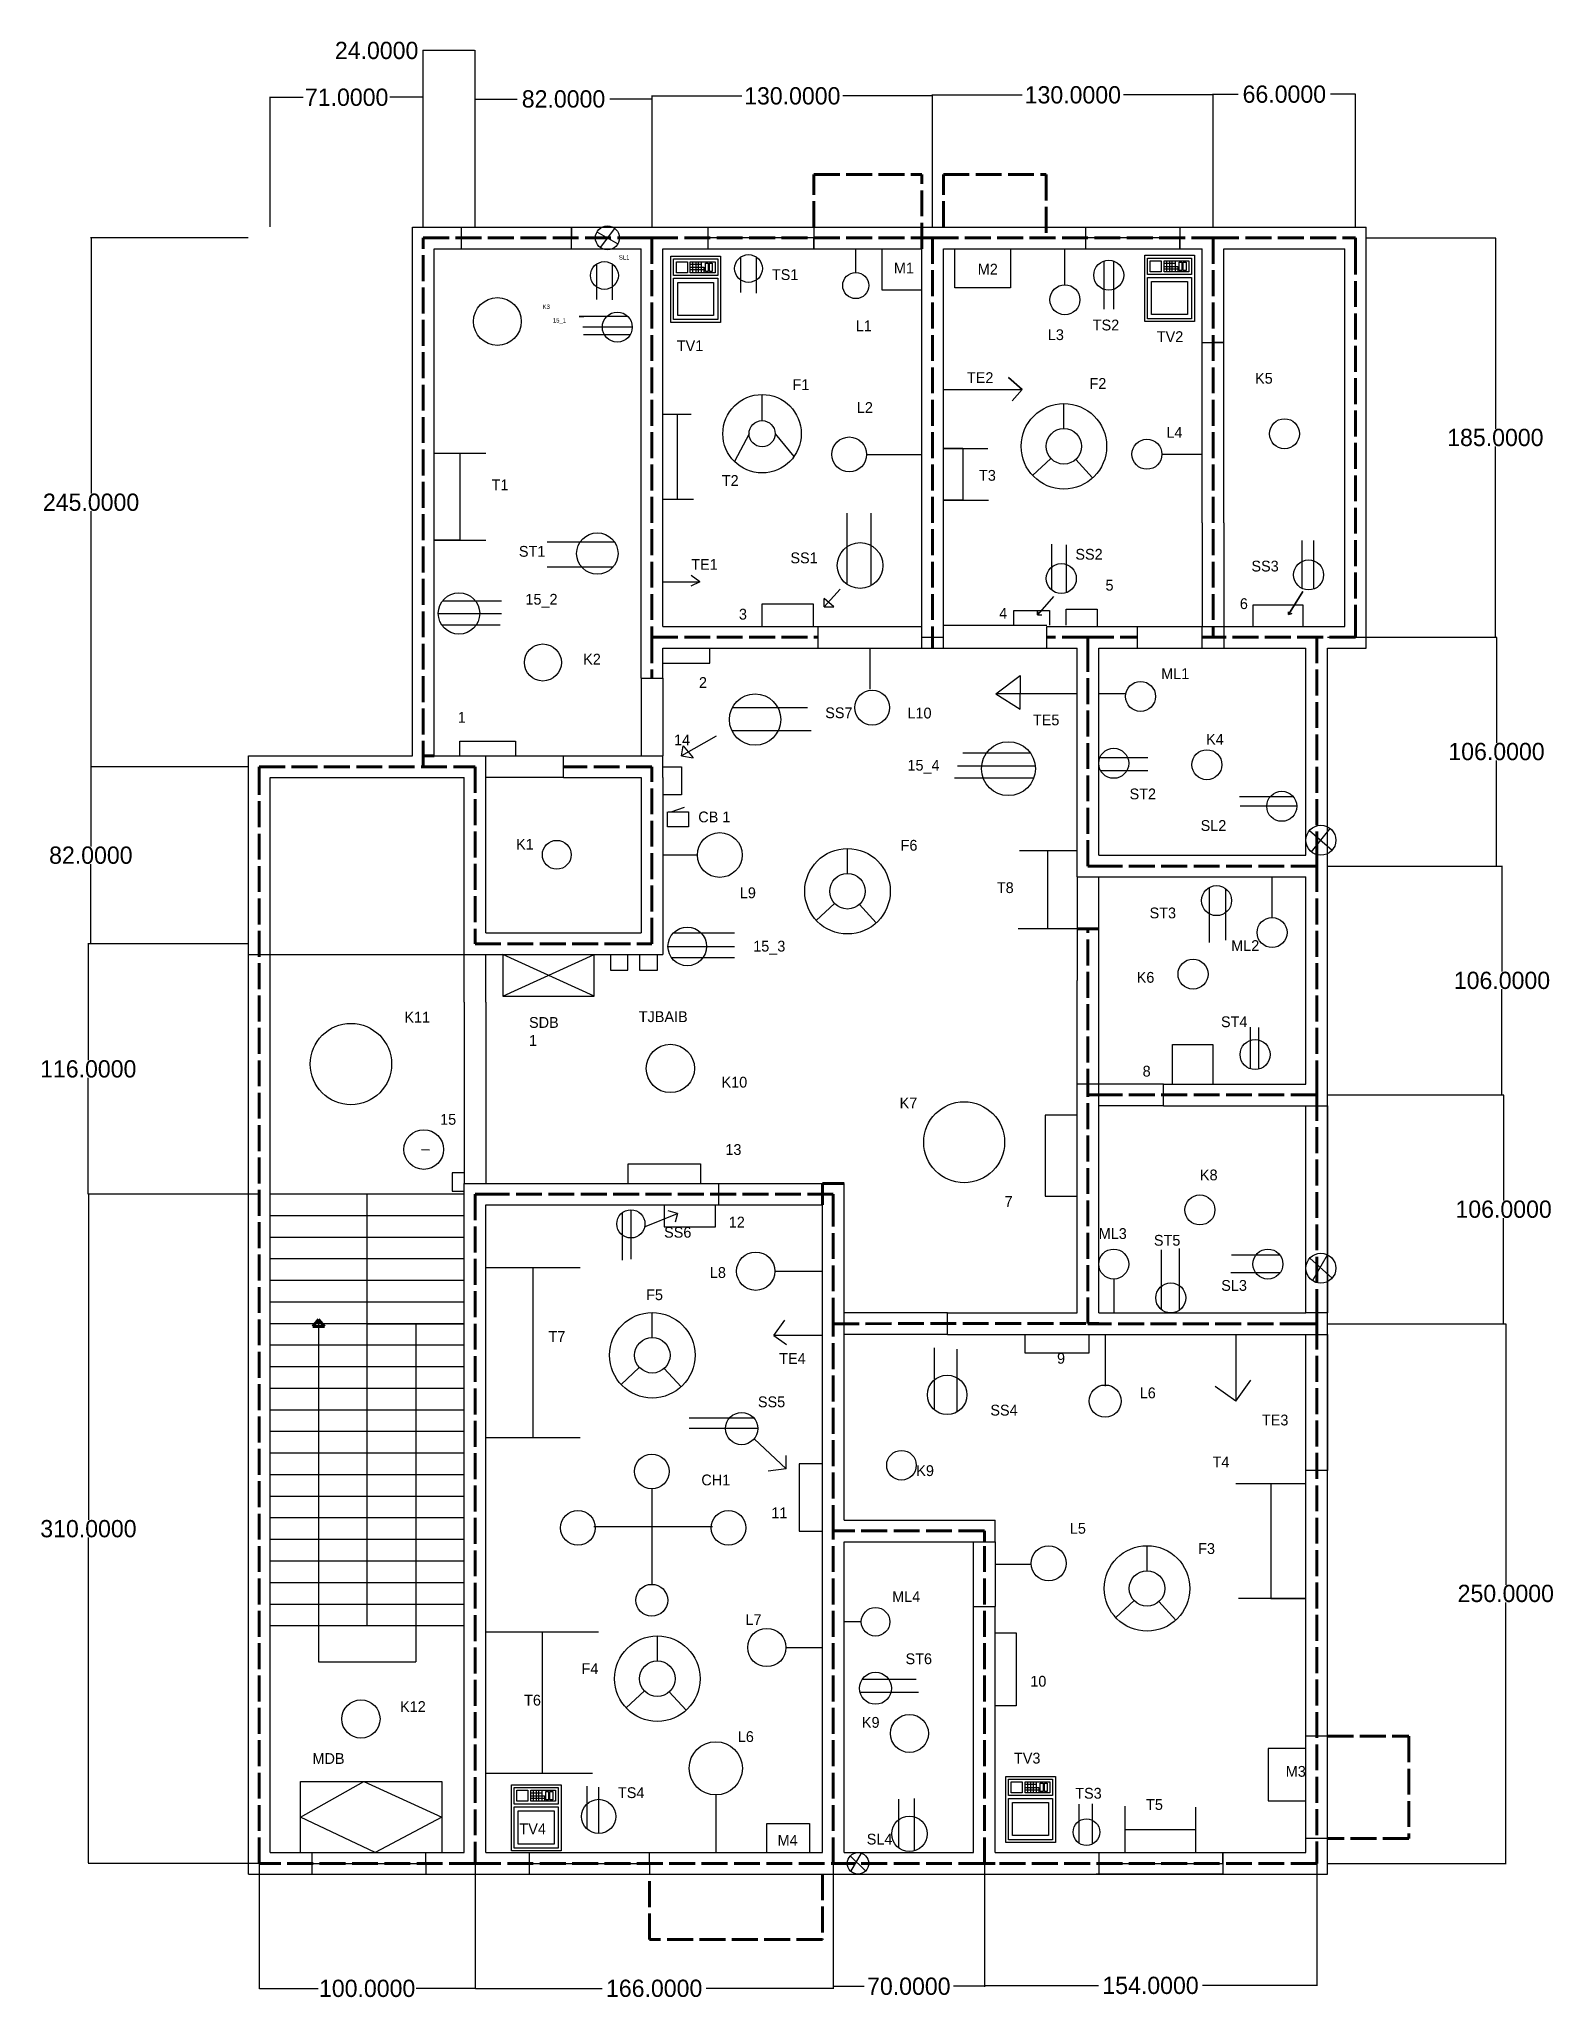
# Model space of a CAD drawing. Header units: inches. Extents: x -53 to 649, y -35 to 873.
import ezdxf

# ---------------------------------------------------------------- set-up
doc = ezdxf.new("R2010")
doc.units = ezdxf.units.IN
doc.header["$MEASUREMENT"] = 0
doc.linetypes.add('ACAD_ISO02W100', pattern=[15, 12, -3])
doc.dimstyles.get("Standard").update_dxf_attribs({"dimtxt": 8, "dimasz": 0.18, "dimexe": 0.18, "dimexo": 0.0625, "dimgap": 0.09, "dimtad": 0, "dimtih": 1, "dimtoh": 1, "dimdec": 4, "dimzin": 0, "dimdsep": 46, "dimtxsty": 'Standard', "dimcen": 0.09, "dimadec": 0, "dimazin": 0, "dimtfac": 1, "dimtdec": 4, "dimtofl": 0, "dimtmove": 0, "dimatfit": 3, "dimfxl": 1, "dimtolj": 1, "dimtzin": 0, "dimarcsym": 0})

msp = doc.modelspace()

# ---------------------------------------------------------------- texts
at = {"attachment_point": 1}
for s, insert, char_height, width in [('SL1', (215.11429, 773.21905), 2, 8.0843442), ('TS1', (286.02949, 766.75179), 5, 4.0380217), ('M1', (342.56183, 769.77976), 5, 6.5617911), ('M2', (381.42782, 769.27509), 5, 12.1140699), ('K3', (179.78922, 750.39172), 2, 12.8295002), ('15_1', (184.53438, 744.0703), 2, 12.3022663), ('L1', (324.89548, 743.03271), 5, 11.6093206), ('L3', (413.90053, 738.91896), 5, 14.2588157), ('TS2', (434.7107, 743.40405), 5, 7.736398), ('TV2', (464.38915, 738.02447), 5, 8.2262396), ('TV1', (241.96413, 733.80587), 5, 2.5237647), ('TE2', (376.42253, 719.0328), 5, 8.6834352), ('K5', (509.93568, 718.71903), 5, 19.7312428), ('F1', (295.6198, 715.78101), 5, 12.1140745), ('F2', (433.20457, 716.31541), 5, 14.8858942), ('L2', (325.40023, 705.18312), 5, 14.6378393), ('L4', (468.86869, 693.68057), 5, 4.0315956), ('T3', (382.00474, 673.76311), 5, 9.6138059), ('T1', (156.18266, 669.35218), 5, 5.5522834), ('T2', (262.81085, 671.37082), 5, 8.580802), ('ST1', (168.80148, 638.56784), 5, 13.1235823), ('SS2', (426.6592, 637.21247), 5, 4.2667239), ('TE1', (248.67777, 632.51191), 5, 12.1140699), ('SS1', (294.61029, 635.53987), 5, 10.095059), ('SS3', (508.23898, 631.72144), 5, 11.4002728), ('5', (440.62302, 622.86337), 5, 14.1577647), ('15_2', (171.83, 616.36275), 5, 24.7329029), ('3', (270.75467, 609.44713), 5, 4.5524682), ('4', (391.36175, 609.87162), 5, 3.8788382), ('6', (502.87679, 614.32342), 5, 6.2234357), ('K2', (198.58192, 588.60638), 5, 9.5903098), ('ML1', (466.41308, 581.91124), 5, 5.3482048), ('2', (252.24006, 577.78216), 5, 2.0190109), ('SS7', (310.7527, 563.77789), 5, 4.3964677), ('L10', (348.85539, 563.65165), 5, 0.9769918), ('1', (140.49142, 561.68419), 5, 5.5522834), ('TE5', (406.98641, 560.47488), 5, 3.9079671), ('14', (240.72134, 551.19514), 5, 0.1764368), ('K4', (487.24293, 551.51645), 5, 7.3185948), ('15_4', (348.85539, 539.47337), 5, 9.2814219), ('ST2', (451.77588, 526.18746), 5, 9.5704745), ('CB 1', (251.92275, 515.53196), 5, 21.8220204), ('SL2', (484.70957, 511.55293), 5, 10.1334397), ('K1', (167.51017, 502.86955), 5, 5.4451078), ('F6', (345.67906, 502.37833), 5, 4.4607897), ('T8', (390.28696, 482.75443), 5, 8.0294224), ('L9', (271.18453, 480.37611), 5, 2.4424795), ('ST3', (461.04871, 471.05586), 5, 9.5515532), ('15_3', (277.38288, 455.66991), 5, 4.3964677), ('ML2', (498.85693, 455.93532), 5, 7.1636614), ('K6', (455.07899, 441.21269), 5, 3.5818284), ('K11', (115.72905, 422.74773), 5, 22.8766446), ('SDB 1', (173.49256, 420.31473), 5, 11.5980551), ('TJBAIB', (224.34557, 422.99072), 5, 9.2274419), ('ST4', (494.13143, 420.64124), 5, 5.721642), ('K10', (262.70836, 392.66286), 5, 3.5686327), ('8', (457.82102, 397.75885), 5, 1.5404396), ('K7', (345.22953, 383.01593), 5, 10.7058981), ('15', (132.30317, 375.42007), 5, 2.2270797), ('13', (264.49268, 361.44302), 5, 21.4117915), ('K8', (484.37966, 349.67884), 5, 12.3787911), ('7', (393.85559, 337.35913), 5, 7.1372654), ('12', (266.05324, 327.828), 5, 9.8494632), ('SS6', (236.08752, 323.11903), 5, 10.9963843), ('ML3', (437.47735, 322.52586), 5, 10.5841446), ('ST5', (463.04517, 319.40483), 5, 11.8378498), ('L8', (257.29816, 304.48538), 5, 6.2015125), ('F5', (227.75592, 294.17357), 5, 8.3902857), ('SL3', (494.26117, 298.49392), 5, 16.232319), ('T7', (182.52136, 274.84296), 5, 6.9311035), ('TE4', (289.40625, 264.63056), 5, 6.5663103), ('9', (418.15289, 264.73818), 5, 7.4357229), ('L6', (456.47546, 248.72569), 5, 17.7313388), ('SS5', (279.55679, 244.57049), 5, 6.2015171), ('SS4', (387.26605, 240.71944), 5, 6.8637424), ('TE3', (513.10135, 236.14445), 5, 5.1478103), ('K9', (352.94733, 212.69759), 5, 12.5835285), ('T4', (490.2222, 216.70071), 5, 10.8675917), ('CH1', (253.35116, 208.38937), 5, 6.8180168), ('11', (285.75831, 193.14377), 5, 5.1071282), ('L5', (424.09777, 185.97525), 5, 7.7369318), ('F3', (483.54998, 176.61119), 5, 14.252241), ('ML4', (341.75945, 154.36419), 5, 6.3701752), ('L7', (273.80521, 143.70743), 5, 9.8832783), ('F4', (197.83302, 120.98484), 5, 4.2206782), ('ST6', (347.97037, 125.54438), 5, 10.8293038), ('10', (405.77346, 115.13414), 5, 4.4792748), ('K12', (113.75273, 103.40968), 5, 5.9404614), ('T6', (171.21029, 106.37746), 5, 8.3868212), ('K9', (327.74506, 96.08767), 5, 5.7331628), ('L6', (270.23387, 89.49783), 5, 7.7920159), ('MDB', (73.15958, 79.32219), 5, 9.9007705), ('TV3', (398.21444, 79.51992), 5, 5.9726572), ('M3', (524.15369, 73.38414), 5, 9.3236574), ('TS4', (214.71573, 63.52916), 5, 3.8960103), ('TS3', (426.59967, 63.25515), 5, 5.1762989), ('T5', (459.42579, 58.01407), 5, 8.4955357), ('TV4', (169.04275, 46.75023), 5, 6.0939332), ('M4', (288.65917, 41.47493), 5, 4.5687958), ('SL4', (329.98109, 42.00325), 5, 7.0071969)]:
    msp.add_mtext(s, dxfattribs=dict(at, insert=insert, char_height=char_height, width=width))

# ---------------------------------------------------------------- blocks, each defined once
blk = doc.blocks.new('Microwave')
for p, q in [((18, 10), (22, 10)), ((22, 9), (18, 9)), ((18, 8), (22, 8)), ((19, 7), (19, 11)), ((20, 11), (20, 7)), ((21, 7), (21, 11)), ((22, 7), (18, 7)), ((20, 6), (18, 6)), ((19, 6), (19, 7)), ((20, 7), (20, 6))]:
    blk.add_line(p, q)
for points in [[(0, 0), (0, 18), (24, 18), (24, 0)], [(1, 1), (1, 17), (16, 17), (16, 1)], [(2.5, 2.5), (2.5, 15.5), (14.5, 15.5), (14.5, 2.5)], [(17, 1), (17, 17), (23, 17), (23, 1)], [(18, 12), (18, 16), (22, 16), (22, 12)], [(18, 2), (18, 11), (22, 11), (22, 2)], [(18.5, 4.5), (18.5, 5.5), (21.5, 5.5), (21.5, 4.5)], [(18.5, 3), (18.5, 4), (21.5, 4), (21.5, 3)]]:
    blk.add_lwpolyline(points, close=True)
blk = doc.blocks.new('*D60')
at = {"color": 0, "lineweight": -2}
for p, q in [((148.48, 28.2), (148.48, -29.83)), ((314.48, 28.2), (314.48, -29.83)), ((148.66, -29.65), (207.39, -29.65)), ((314.3, -29.65), (255.57, -29.65))]:
    blk.add_line(p, q, dxfattribs=at)
at = {"color": 0, "lineweight": 100}
for points in [[(148.66, -29.62), (148.66, -29.68), (148.48, -29.65)], [(314.3, -29.62), (314.3, -29.68), (314.48, -29.65)]]:
    blk.add_solid(points, dxfattribs=at)
at = {"layer": 'Defpoints', "color": 0, "lineweight": 100}
for p in [(148.48, 28.27), (314.48, 28.27), (148.48, -29.65)]:
    blk.add_point(p, dxfattribs=at)
at = {"color": 0, "lineweight": 100, "insert": (231.48, -29.65), "char_height": 8, "attachment_point": 5}
blk.add_mtext('\\A1;166.0000', dxfattribs=at)
blk = doc.blocks.new('*D61')
at = {"color": 0, "lineweight": -2}
for p, q in [((48.48, 28.2), (48.48, -29.86)), ((148.48, 28.14), (148.48, -29.86)), ((48.66, -29.68), (75.72, -29.68)), ((148.3, -29.68), (121.23, -29.68))]:
    blk.add_line(p, q, dxfattribs=at)
at = {"color": 0, "lineweight": 100}
for points in [[(48.66, -29.65), (48.66, -29.71), (48.48, -29.68)], [(148.3, -29.65), (148.3, -29.71), (148.48, -29.68)]]:
    blk.add_solid(points, dxfattribs=at)
at = {"layer": 'Defpoints', "color": 0, "lineweight": 100}
for p in [(48.48, 28.27), (148.48, 28.2), (48.48, -29.68)]:
    blk.add_point(p, dxfattribs=at)
at = {"color": 0, "lineweight": 100, "insert": (98.48, -29.68), "char_height": 8, "attachment_point": 5}
blk.add_mtext('\\A1;100.0000', dxfattribs=at)
blk = doc.blocks.new('*D62')
at = {"color": 0, "lineweight": -2}
for p, q in [((314.48, 28.14), (314.48, -28.87)), ((384.48, 28.2), (384.48, -28.87)), ((314.66, -28.69), (328.72, -28.69)), ((384.3, -28.69), (370.23, -28.69))]:
    blk.add_line(p, q, dxfattribs=at)
at = {"color": 0, "lineweight": 100}
for points in [[(314.66, -28.66), (314.66, -28.72), (314.48, -28.69)], [(384.3, -28.66), (384.3, -28.72), (384.48, -28.69)]]:
    blk.add_solid(points, dxfattribs=at)
at = {"layer": 'Defpoints', "color": 0, "lineweight": 100}
for p in [(314.48, 28.2), (384.48, 28.27), (384.48, -28.69)]:
    blk.add_point(p, dxfattribs=at)
at = {"color": 0, "lineweight": 100, "insert": (349.48, -28.69), "char_height": 8, "attachment_point": 5}
blk.add_mtext('\\A1;70.0000', dxfattribs=at)
blk = doc.blocks.new('*D63')
at = {"color": 0, "lineweight": -2}
for p, q in [((384.48, 28.14), (384.48, -28.48)), ((538.48, 28.2), (538.48, -28.48)), ((384.66, -28.3), (437.39, -28.3)), ((538.3, -28.3), (485.57, -28.3))]:
    blk.add_line(p, q, dxfattribs=at)
at = {"color": 0, "lineweight": 100}
for points in [[(384.66, -28.27), (384.66, -28.33), (384.48, -28.3)], [(538.3, -28.27), (538.3, -28.33), (538.48, -28.3)]]:
    blk.add_solid(points, dxfattribs=at)
at = {"layer": 'Defpoints', "color": 0, "lineweight": 100}
for p in [(384.48, 28.2), (538.48, 28.27), (384.48, -28.3)]:
    blk.add_point(p, dxfattribs=at)
at = {"color": 0, "lineweight": 100, "insert": (461.48, -28.3), "char_height": 8, "attachment_point": 5}
blk.add_mtext('\\A1;154.0000', dxfattribs=at)
blk = doc.blocks.new('*D65')
at = {"color": 0, "lineweight": -2}
for p, q in [((543.54, 278.27), (626.28, 278.27)), ((626.1, 278.09), (626.1, 157.36)), ((626.1, 28.45), (626.1, 149.18)), ((543.54, 28.27), (626.28, 28.27))]:
    blk.add_line(p, q, dxfattribs=at)
at = {"color": 0, "lineweight": 100}
for points in [[(626.07, 278.09), (626.13, 278.09), (626.1, 278.27)], [(626.07, 28.45), (626.13, 28.45), (626.1, 28.27)]]:
    blk.add_solid(points, dxfattribs=at)
at = {"layer": 'Defpoints', "color": 0, "lineweight": 100}
for p in [(543.48, 278.27), (543.48, 28.27), (626.1, 28.27)]:
    blk.add_point(p, dxfattribs=at)
at = {"color": 0, "lineweight": 100, "insert": (626.1, 153.27), "char_height": 8, "attachment_point": 5}
blk.add_mtext('\\A1;250.0000', dxfattribs=at)
blk = doc.blocks.new('*D66')
at = {"color": 0, "lineweight": -2}
for p, q in [((543.66, 384.27), (625.27, 384.27)), ((625.09, 384.09), (625.09, 335.36)), ((625.09, 278.45), (625.09, 327.18)), ((543.6, 278.27), (625.27, 278.27))]:
    blk.add_line(p, q, dxfattribs=at)
at = {"color": 0, "lineweight": 100}
for points in [[(625.06, 384.09), (625.12, 384.09), (625.09, 384.27)], [(625.06, 278.45), (625.12, 278.45), (625.09, 278.27)]]:
    blk.add_solid(points, dxfattribs=at)
at = {"layer": 'Defpoints', "color": 0, "lineweight": 100}
for p in [(543.6, 384.27), (543.54, 278.27), (625.09, 278.27)]:
    blk.add_point(p, dxfattribs=at)
at = {"color": 0, "lineweight": 100, "insert": (625.09, 331.27), "char_height": 8, "attachment_point": 5}
blk.add_mtext('\\A1;106.0000', dxfattribs=at)
blk = doc.blocks.new('*D67')
at = {"color": 0, "lineweight": -2}
for p, q in [((543.73, 490.27), (624.51, 490.27)), ((624.33, 490.09), (624.33, 441.36)), ((624.33, 384.45), (624.33, 433.18)), ((543.73, 384.27), (624.51, 384.27))]:
    blk.add_line(p, q, dxfattribs=at)
at = {"color": 0, "lineweight": 100}
for points in [[(624.3, 490.09), (624.36, 490.09), (624.33, 490.27)], [(624.3, 384.45), (624.36, 384.45), (624.33, 384.27)]]:
    blk.add_solid(points, dxfattribs=at)
at = {"layer": 'Defpoints', "color": 0, "lineweight": 100}
for p in [(543.66, 490.27), (624.33, 490.27), (543.66, 384.27)]:
    blk.add_point(p, dxfattribs=at)
at = {"color": 0, "lineweight": 100, "insert": (624.33, 437.27), "char_height": 8, "attachment_point": 5}
blk.add_mtext('\\A1;106.0000', dxfattribs=at)
blk = doc.blocks.new('*D68')
at = {"color": 0, "lineweight": -2}
for p, q in [((543.54, 596.27), (621.98, 596.27)), ((621.8, 596.09), (621.8, 547.36)), ((621.8, 490.45), (621.8, 539.18)), ((543.79, 490.27), (621.98, 490.27))]:
    blk.add_line(p, q, dxfattribs=at)
at = {"color": 0, "lineweight": 100}
for points in [[(621.77, 596.09), (621.83, 596.09), (621.8, 596.27)], [(621.77, 490.45), (621.83, 490.45), (621.8, 490.27)]]:
    blk.add_solid(points, dxfattribs=at)
at = {"layer": 'Defpoints', "color": 0, "lineweight": 100}
for p in [(543.48, 596.27), (543.73, 490.27), (621.8, 490.27)]:
    blk.add_point(p, dxfattribs=at)
at = {"color": 0, "lineweight": 100, "insert": (621.8, 543.27), "char_height": 8, "attachment_point": 5}
blk.add_mtext('\\A1;106.0000', dxfattribs=at)
blk = doc.blocks.new('*D69')
at = {"color": 0, "lineweight": -2}
for p, q in [((561.54, 781.27), (621.45, 781.27)), ((621.27, 781.09), (621.27, 692.86)), ((621.27, 596.45), (621.27, 684.68)), ((561.54, 596.27), (621.45, 596.27))]:
    blk.add_line(p, q, dxfattribs=at)
at = {"color": 0, "lineweight": 100}
for points in [[(621.24, 781.09), (621.3, 781.09), (621.27, 781.27)], [(621.24, 596.45), (621.3, 596.45), (621.27, 596.27)]]:
    blk.add_solid(points, dxfattribs=at)
at = {"layer": 'Defpoints', "color": 0, "lineweight": 100}
for p in [(561.48, 781.27), (621.27, 781.27), (561.48, 596.27)]:
    blk.add_point(p, dxfattribs=at)
at = {"color": 0, "lineweight": 100, "insert": (621.27, 688.77), "char_height": 8, "attachment_point": 5}
blk.add_mtext('\\A1;185.0000', dxfattribs=at)
blk = doc.blocks.new('*D70')
at = {"color": 0, "lineweight": -2}
for p, q in [((490.48, 786.52), (490.48, 847.99)), ((490.66, 847.81), (502.05, 847.81)), ((556.3, 847.81), (544.9, 847.81)), ((556.48, 786.33), (556.48, 847.99))]:
    blk.add_line(p, q, dxfattribs=at)
at = {"color": 0, "lineweight": 100}
for points in [[(490.66, 847.84), (490.66, 847.78), (490.48, 847.81)], [(556.3, 847.84), (556.3, 847.78), (556.48, 847.81)]]:
    blk.add_solid(points, dxfattribs=at)
at = {"layer": 'Defpoints', "color": 0, "lineweight": 100}
for p in [(490.48, 847.81), (490.48, 786.45), (556.48, 786.27)]:
    blk.add_point(p, dxfattribs=at)
at = {"color": 0, "lineweight": 100, "insert": (523.48, 847.81), "char_height": 8, "attachment_point": 5}
blk.add_mtext('\\A1;66.0000', dxfattribs=at)
blk = doc.blocks.new('*D71')
at = {"color": 0, "lineweight": -2}
for p, q in [((360.48, 786.45), (360.48, 847.67)), ((360.66, 847.49), (402.05, 847.49)), ((490.3, 847.49), (448.9, 847.49)), ((490.48, 786.58), (490.48, 847.67))]:
    blk.add_line(p, q, dxfattribs=at)
at = {"color": 0, "lineweight": 100}
for points in [[(360.66, 847.52), (360.66, 847.46), (360.48, 847.49)], [(490.3, 847.52), (490.3, 847.46), (490.48, 847.49)]]:
    blk.add_solid(points, dxfattribs=at)
at = {"layer": 'Defpoints', "color": 0, "lineweight": 100}
for p in [(360.48, 847.49), (360.48, 786.39), (490.48, 786.52)]:
    blk.add_point(p, dxfattribs=at)
at = {"color": 0, "lineweight": 100, "insert": (425.48, 847.49), "char_height": 8, "attachment_point": 5}
blk.add_mtext('\\A1;130.0000', dxfattribs=at)
blk = doc.blocks.new('*D73')
at = {"color": 0, "lineweight": -2}
for p, q in [((230.48, 786.52), (230.48, 847.2)), ((230.66, 847.02), (272.05, 847.02)), ((360.3, 847.02), (318.9, 847.02)), ((360.48, 786.52), (360.48, 847.2))]:
    blk.add_line(p, q, dxfattribs=at)
at = {"color": 0, "lineweight": 100}
for points in [[(230.66, 847.05), (230.66, 846.99), (230.48, 847.02)], [(360.3, 847.05), (360.3, 846.99), (360.48, 847.02)]]:
    blk.add_solid(points, dxfattribs=at)
at = {"layer": 'Defpoints', "color": 0, "lineweight": 100}
for p in [(230.48, 847.02), (230.48, 786.45), (360.48, 786.45)]:
    blk.add_point(p, dxfattribs=at)
at = {"color": 0, "lineweight": 100, "insert": (295.48, 847.02), "char_height": 8, "attachment_point": 5}
blk.add_mtext('\\A1;130.0000', dxfattribs=at)
blk = doc.blocks.new('*D74')
at = {"color": 0, "lineweight": -2}
for p, q in [((148.48, 786.33), (148.48, 845.78)), ((148.66, 845.6), (168.05, 845.6)), ((230.3, 845.6), (210.9, 845.6)), ((230.48, 786.58), (230.48, 845.78))]:
    blk.add_line(p, q, dxfattribs=at)
at = {"color": 0, "lineweight": 100}
for points in [[(148.66, 845.63), (148.66, 845.57), (148.48, 845.6)], [(230.3, 845.63), (230.3, 845.57), (230.48, 845.6)]]:
    blk.add_solid(points, dxfattribs=at)
at = {"layer": 'Defpoints', "color": 0, "lineweight": 100}
for p in [(230.48, 845.6), (148.48, 786.27), (230.48, 786.52)]:
    blk.add_point(p, dxfattribs=at)
at = {"color": 0, "lineweight": 100, "insert": (189.48, 845.6), "char_height": 8, "attachment_point": 5}
blk.add_mtext('\\A1;82.0000', dxfattribs=at)
blk = doc.blocks.new('*D75')
at = {"color": 0, "lineweight": -2}
for p, q in [((48.41, 338.27), (-30.85, 338.27)), ((-30.67, 338.09), (-30.67, 187.36)), ((-30.67, 28.45), (-30.67, 179.18)), ((48.41, 28.27), (-30.85, 28.27))]:
    blk.add_line(p, q, dxfattribs=at)
at = {"color": 0, "lineweight": 100}
for points in [[(-30.7, 338.09), (-30.64, 338.09), (-30.67, 338.27)], [(-30.7, 28.45), (-30.64, 28.45), (-30.67, 28.27)]]:
    blk.add_solid(points, dxfattribs=at)
at = {"layer": 'Defpoints', "color": 0, "lineweight": 100}
for p in [(-30.67, 338.27), (48.48, 338.27), (48.48, 28.27)]:
    blk.add_point(p, dxfattribs=at)
at = {"color": 0, "lineweight": 100, "insert": (-30.67, 183.27), "char_height": 8, "attachment_point": 5}
blk.add_mtext('\\A1;310.0000', dxfattribs=at)
blk = doc.blocks.new('*D76')
at = {"color": 0, "lineweight": -2}
for p, q in [((43.41, 454.27), (-30.94, 454.27)), ((-30.76, 454.09), (-30.76, 400.36)), ((-30.76, 338.45), (-30.76, 392.18)), ((43.41, 338.27), (-30.94, 338.27))]:
    blk.add_line(p, q, dxfattribs=at)
at = {"color": 0, "lineweight": 100}
for points in [[(-30.79, 454.09), (-30.73, 454.09), (-30.76, 454.27)], [(-30.79, 338.45), (-30.73, 338.45), (-30.76, 338.27)]]:
    blk.add_solid(points, dxfattribs=at)
at = {"layer": 'Defpoints', "color": 0, "lineweight": 100}
for p in [(-30.76, 454.27), (43.48, 454.27), (43.48, 338.27)]:
    blk.add_point(p, dxfattribs=at)
at = {"color": 0, "lineweight": 100, "insert": (-30.76, 396.27), "char_height": 8, "attachment_point": 5}
blk.add_mtext('\\A1;116.0000', dxfattribs=at)
blk = doc.blocks.new('*D77')
at = {"color": 0, "lineweight": -2}
for p, q in [((43.35, 536.27), (-29.73, 536.27)), ((-29.55, 536.09), (-29.55, 499.36)), ((-29.55, 454.45), (-29.55, 491.18)), ((43.35, 454.27), (-29.73, 454.27))]:
    blk.add_line(p, q, dxfattribs=at)
at = {"color": 0, "lineweight": 100}
for points in [[(-29.58, 536.09), (-29.52, 536.09), (-29.55, 536.27)], [(-29.58, 454.45), (-29.52, 454.45), (-29.55, 454.27)]]:
    blk.add_solid(points, dxfattribs=at)
at = {"layer": 'Defpoints', "color": 0, "lineweight": 100}
for p in [(-29.55, 536.27), (43.41, 536.27), (43.41, 454.27)]:
    blk.add_point(p, dxfattribs=at)
at = {"color": 0, "lineweight": 100, "insert": (-29.55, 495.27), "char_height": 8, "attachment_point": 5}
blk.add_mtext('\\A1;82.0000', dxfattribs=at)
blk = doc.blocks.new('*D78')
at = {"color": 0, "lineweight": -2}
for p, q in [((43.29, 781.27), (-29.63, 781.27)), ((-29.45, 781.09), (-29.45, 662.86)), ((-29.45, 536.45), (-29.45, 654.68)), ((43.29, 536.27), (-29.63, 536.27))]:
    blk.add_line(p, q, dxfattribs=at)
at = {"color": 0, "lineweight": 100}
for points in [[(-29.48, 781.09), (-29.42, 781.09), (-29.45, 781.27)], [(-29.48, 536.45), (-29.42, 536.45), (-29.45, 536.27)]]:
    blk.add_solid(points, dxfattribs=at)
at = {"layer": 'Defpoints', "color": 0, "lineweight": 100}
for p in [(-29.45, 781.27), (43.35, 781.27), (43.35, 536.27)]:
    blk.add_point(p, dxfattribs=at)
at = {"color": 0, "lineweight": 100, "insert": (-29.45, 658.77), "char_height": 8, "attachment_point": 5}
blk.add_mtext('\\A1;245.0000', dxfattribs=at)
blk = doc.blocks.new('*D79')
at = {"color": 0, "lineweight": -2}
for p, q in [((53.48, 786.33), (53.48, 846.56)), ((53.66, 846.38), (68.89, 846.38)), ((124.3, 846.38), (109.07, 846.38)), ((124.48, 786.33), (124.48, 846.56))]:
    blk.add_line(p, q, dxfattribs=at)
at = {"color": 0, "lineweight": 100}
for points in [[(53.66, 846.41), (53.66, 846.35), (53.48, 846.38)], [(124.3, 846.41), (124.3, 846.35), (124.48, 846.38)]]:
    blk.add_solid(points, dxfattribs=at)
at = {"layer": 'Defpoints', "color": 0, "lineweight": 100}
for p in [(53.48, 846.38), (53.48, 786.27), (124.48, 786.27)]:
    blk.add_point(p, dxfattribs=at)
at = {"color": 0, "lineweight": 100, "insert": (88.98, 846.38), "char_height": 8, "attachment_point": 5}
blk.add_mtext('\\A1;71.0000', dxfattribs=at)
blk = doc.blocks.new('*D81')
at = {"color": 0, "lineweight": -2}
for p, q in [((124.48, 868.05), (124.3, 868.05)), ((124.48, 786.39), (124.48, 868.23)), ((148.3, 868.05), (124.66, 868.05)), ((148.48, 786.39), (148.48, 868.23))]:
    blk.add_line(p, q, dxfattribs=at)
at = {"color": 0, "lineweight": 100}
for points in [[(124.66, 868.08), (124.66, 868.02), (124.48, 868.05)], [(148.3, 868.08), (148.3, 868.02), (148.48, 868.05)]]:
    blk.add_solid(points, dxfattribs=at)
at = {"layer": 'Defpoints', "color": 0, "lineweight": 100}
for p in [(124.48, 868.05), (124.48, 786.33), (148.48, 786.33)]:
    blk.add_point(p, dxfattribs=at)
at = {"color": 0, "lineweight": 100, "insert": (102.87, 868.05), "char_height": 8, "attachment_point": 5}
blk.add_mtext('\\A1;24.0000', dxfattribs=at)

# ---------------------------------------------------------------- dimensions: what is measured, and where the dimension line sits
at = {"lineweight": 100}
for base, p1, p2, picture, middle in [((124.47735, 868.05443), (148.47735, 786.32918), (124.47735, 786.32918), '*D81', (102.87401, 868.05443)), ((53.47735, 846.3835), (124.47735, 786.26668), (53.47735, 786.26668), '*D79', (88.97735, 846.3835)), ((230.47735, 845.59644), (148.47735, 786.26668), (230.47735, 786.51668), '*D74', (189.47735, 845.59644)), ((230.47735, 847.02222), (360.47735, 786.45418), (230.47735, 786.45418), '*D73', (295.47735, 847.02222)), ((360.47735, 847.48997), (490.47735, 786.51668), (360.47735, 786.39168), '*D71', (425.47735, 847.48997)), ((490.47735, 847.81489), (556.47735, 786.26668), (490.47735, 786.45418), '*D70', (523.47735, 847.81489)), ((48.47735, -29.67573), (148.47735, 28.20418), (48.47735, 28.26668), '*D61', (98.47735, -29.67573)), ((148.47735, -29.64792), (314.47735, 28.26668), (148.47735, 28.26668), '*D60', (231.47735, -29.64792)), ((384.47735, -28.69155), (314.47735, 28.20418), (384.47735, 28.26668), '*D62', (349.47735, -28.69155)), ((384.47735, -28.30494), (538.47735, 28.26668), (384.47735, 28.20418), '*D63', (461.47735, -28.30494))]:
    dim = msp.add_linear_dim(base=base, p1=p1, p2=p2, dimstyle='Standard', dxfattribs=at)
    dim.commit()
    dim.dimension.update_dxf_attribs({"geometry": picture, "text_midpoint": middle})
for base, p1, p2, picture, middle in [((-29.4467, 781.26668), (43.35235, 536.26668), (43.35235, 781.26668), '*D78', (-29.4467, 658.76668)), ((621.27235, 781.26668), (561.47735, 596.26668), (561.47735, 781.26668), '*D69', (621.27235, 688.76668)), ((621.80231, 490.26668), (543.47735, 596.26668), (543.72735, 490.26668), '*D68', (621.80231, 543.26668)), ((-29.54656, 536.26668), (43.41485, 454.26668), (43.41485, 536.26668), '*D77', (-29.54656, 495.26668)), ((624.33243, 490.26668), (543.66485, 384.26668), (543.66485, 490.26668), '*D67', (624.33243, 437.26668)), ((-30.76034, 454.26668), (43.47735, 338.26668), (43.47735, 454.26668), '*D76', (-30.76034, 396.26668)), ((625.09246, 278.26668), (543.60235, 384.26668), (543.53985, 278.26668), '*D66', (625.09246, 331.26668)), ((-30.67046, 338.26668), (48.47735, 28.26668), (48.47735, 338.26668), '*D75', (-30.67046, 183.26668)), ((626.09696, 28.26668), (543.47735, 278.26668), (543.47735, 28.26668), '*D65', (626.09696, 153.26668))]:
    dim = msp.add_linear_dim(base=base, p1=p1, p2=p2, angle=90, dimstyle='Standard', dxfattribs=at)
    dim.commit()
    dim.dimension.update_dxf_attribs({"geometry": picture, "text_midpoint": middle})

# ---------------------------------------------------------------- linework, layer by layer
at = {"linetype": 'ACAD_ISO02W100', "lineweight": 100}
for p, q in [((305.45305, 786.26668), (305.45305, 810.65732)), ((305.45305, 810.65732), (355.47735, 810.65732)), ((355.47735, 776.26668), (355.47735, 810.65732)), ((365.47735, 786.26668), (365.47735, 810.65732)), ((365.47735, 810.65732), (413.14971, 810.65732)), ((413.14971, 810.65732), (413.14971, 781.26668)), ((124.47735, 776.26668), (124.47735, 781.26668)), ((124.47735, 781.26668), (225.47735, 781.26668)), ((124.47735, 781.26668), (148.47735, 781.26668)), ((225.47735, 781.26668), (230.47735, 781.26668)), ((230.47735, 781.26668), (230.47735, 601.26668)), ((230.47735, 781.26668), (355.47735, 781.26668)), ((355.47735, 781.26668), (360.47735, 781.26668)), ((360.47735, 781.26668), (360.47735, 591.26668)), ((360.47735, 781.26668), (485.47735, 781.26668)), ((485.47735, 781.26668), (490.47735, 781.26668)), ((490.47735, 781.26668), (490.47735, 596.26668)), ((490.47735, 781.26668), (551.47735, 781.26668)), ((551.47735, 781.26668), (556.47735, 781.26668)), ((556.47735, 781.26668), (556.47735, 776.26668)), ((124.47735, 536.26668), (124.47735, 776.26668)), ((556.47735, 776.26668), (556.47735, 601.26668)), ((230.47735, 601.26668), (230.47735, 596.26668)), ((556.47735, 601.26668), (556.47735, 596.26668)), ((230.47735, 596.26668), (307.47735, 596.26668)), ((230.47735, 596.26668), (230.47735, 577.26668)), ((432.47735, 596.26668), (413.47735, 596.26668)), ((432.47735, 591.26668), (432.47735, 596.26668)), ((432.47735, 596.26668), (455.47735, 596.26668)), ((432.47735, 490.26668), (432.47735, 591.26668)), ((556.47735, 596.26668), (485.47735, 596.26668)), ((538.47735, 591.26668), (538.47735, 596.26668)), ((538.47735, 596.26668), (538.47735, 495.26668)), ((48.47735, 531.26668), (48.47735, 536.26668)), ((48.47735, 536.26668), (143.47735, 536.26668)), ((129.47735, 541.26668), (124.47735, 541.26668)), ((124.47735, 541.26668), (124.47735, 536.26668)), ((143.47735, 536.26668), (148.47735, 536.26668)), ((148.47735, 536.26668), (148.47735, 459.26668)), ((230.47735, 536.26668), (189.47735, 536.26668)), ((230.47735, 531.26668), (230.47735, 536.26668)), ((48.47735, 28.26668), (48.47735, 531.26668)), ((230.47735, 454.26668), (230.47735, 531.26668)), ((538.47735, 495.26668), (538.47735, 490.26668)), ((437.47735, 490.26668), (432.47735, 490.26668)), ((538.47735, 490.26668), (437.47735, 490.26668)), ((538.47735, 490.26668), (538.47735, 389.26668)), ((148.47735, 459.26668), (148.47735, 454.26668)), ((148.47735, 454.26668), (225.47735, 454.26668)), ((225.47735, 454.26668), (230.47735, 454.26668)), ((432.47735, 461.26668), (427.47735, 461.26668)), ((427.47735, 461.26668), (437.47735, 461.26668)), ((432.47735, 384.26668), (432.47735, 461.26668)), ((432.47735, 461.26668), (432.47735, 461.26668)), ((437.47735, 384.26668), (432.47735, 384.26668)), ((432.47735, 278.37794), (432.47735, 384.26668)), ((538.47735, 384.26668), (437.47735, 384.26668)), ((538.47735, 389.26668), (538.47735, 384.26668)), ((538.47735, 384.26668), (538.47735, 283.37794)), ((153.47735, 338.26668), (148.47735, 338.26668)), ((148.47735, 338.26668), (148.47735, 33.26668)), ((314.47735, 338.26668), (153.47735, 338.26668)), ((314.47735, 333.26668), (314.47735, 338.26668)), ((314.47735, 278.26668), (314.47735, 333.26668)), ((538.47735, 283.37794), (538.47735, 288.37794)), ((538.47735, 283.37794), (538.47735, 278.37794)), ((314.47735, 278.26668), (432.47735, 278.37794)), ((314.47735, 182.26668), (314.47735, 278.26668)), ((437.47735, 278.37794), (432.47735, 278.37794)), ((533.47735, 278.26668), (432.47735, 278.26668)), ((538.47735, 278.37794), (538.47735, 33.26668)), ((319.47735, 182.26668), (314.47735, 182.26668)), ((314.47735, 28.26668), (314.47735, 182.26668)), ((384.47735, 182.26668), (319.47735, 182.26668)), ((384.47735, 177.26668), (384.47735, 182.26668)), ((384.47735, 28.26668), (384.47735, 177.26668)), ((543.47735, 87.13632), (581.19516, 87.13632)), ((581.19516, 87.13632), (581.19516, 39.81265)), ((581.19516, 39.81265), (543.47735, 39.81265)), ((53.47735, 28.26668), (48.47735, 28.26668)), ((148.47735, 28.26668), (53.47735, 28.26668)), ((148.47735, 33.26668), (148.47735, 28.26668)), ((148.47735, 28.26668), (314.47735, 28.26668)), ((319.47735, 28.26668), (314.47735, 28.26668)), ((384.47735, 28.26668), (319.47735, 28.26668)), ((389.47735, 28.26668), (384.47735, 28.26668)), ((538.47735, 28.26668), (389.47735, 28.26668)), ((538.47735, 33.26668), (538.47735, 28.26668)), ((229.38528, -7.00033), (229.38528, 23.26668)), ((309.47735, 23.26668), (309.47735, -7.00033)), ((309.47735, -7.00033), (229.38528, -7.00033))]:
    msp.add_line(p, q, dxfattribs=at)
for p, q in [((119.47735, 786.26668), (543.47735, 786.26668)), ((119.47735, 541.26668), (119.47735, 786.26668)), ((142.05068, 786.26668), (142.05068, 776.26668)), ((193.13789, 776.26668), (193.13789, 786.26668)), ((193.13789, 786.26668), (193.13789, 781.26668)), ((204.97882, 783.99987), (214.64474, 778.53348)), ((213.17846, 785.6818), (206.4451, 776.85156)), ((256.49448, 776.26668), (256.49448, 786.26668)), ((256.49448, 786.26668), (305.45305, 786.26668)), ((305.45305, 781.26668), (256.49448, 781.26668)), ((305.45305, 786.26668), (305.45305, 776.26668)), ((305.45305, 776.26668), (305.45305, 781.26668)), ((431.5828, 776.26668), (431.5828, 786.26668)), ((431.5828, 786.26668), (475.06775, 786.26668)), ((475.06775, 781.26668), (431.5828, 781.26668)), ((475.06775, 786.26668), (475.06775, 776.26668)), ((475.06775, 776.26668), (475.06775, 781.26668)), ((543.47735, 786.26668), (561.47735, 786.26668)), ((561.47735, 591.26668), (561.47735, 786.26668)), ((119.47735, 541.26668), (119.47735, 776.26668)), ((129.47735, 776.26668), (225.47735, 776.26668)), ((129.47735, 541.26668), (129.47735, 776.26668)), ((142.05068, 776.26668), (193.13789, 776.26668)), ((225.47735, 577.26668), (225.47735, 776.26668)), ((235.47735, 776.26668), (355.47735, 776.26668)), ((235.47735, 601.26668), (235.47735, 776.26668)), ((271.55092, 772.38379), (271.55092, 755.90949)), ((278.77707, 772.43861), (278.77707, 755.73389)), ((324.89548, 765.23781), (324.89548, 776.26668)), ((337.00955, 776.26668), (337.00955, 757.16323)), ((355.47735, 591.26668), (355.47735, 776.26668)), ((365.47735, 776.26668), (485.47735, 776.26668)), ((365.47735, 591.26668), (365.47735, 776.26668)), ((370.82801, 758.17255), (370.82801, 776.26668)), ((370.82801, 776.26668), (370.82801, 776.26668)), ((396.57041, 776.26668), (396.57041, 758.17255)), ((421.82266, 759.53629), (421.82266, 776.26668)), ((485.47735, 649.26668), (485.47735, 776.26668)), ((495.47735, 776.26668), (543.47735, 776.26668)), ((495.47735, 649.26668), (495.47735, 776.26668)), ((543.47735, 776.26668), (551.47735, 776.26668)), ((551.47735, 601.26668), (551.47735, 776.26668)), ((204.79868, 769.14875), (204.79868, 752.67445)), ((212.02483, 769.20357), (212.02483, 752.49886)), ((439.88781, 770.57368), (439.88781, 748.17909)), ((444.25357, 770.60175), (444.25357, 748.17909)), ((337.00955, 757.16323), (355.47735, 757.16323)), ((396.57041, 758.17255), (370.82801, 758.17255)), ((219.27434, 744.88943), (196.6609, 744.88943)), ((196.6609, 744.88943), (198.94561, 744.88943)), ((221.34731, 739.94382), (198.41837, 739.94382)), ((220.35119, 736.36251), (198.76986, 736.36251)), ((485.47735, 732.79841), (495.47735, 732.79841)), ((495.47735, 732.79841), (490.47735, 732.79841)), ((281.48671, 696.60388), (281.48671, 708.71906)), ((365.47735, 710.98198), (402.01451, 710.98198)), ((402.01451, 710.98198), (395.65015, 716.55226)), ((395.65015, 716.55226), (402.01451, 710.98198)), ((402.01451, 710.98198), (397.42367, 705.73668)), ((235.47735, 699.63185), (248.67777, 699.63185)), ((242.07756, 699.63185), (242.07756, 660.26827)), ((421.3453, 692.95052), (421.3453, 704.52665)), ((275.43078, 690.54795), (268.63663, 677.7002)), ((287.54265, 690.54795), (296.27406, 679.98748)), ((129.47735, 681.49383), (153.41208, 681.49383)), ((141.44471, 681.49383), (141.44471, 641.30185)), ((374.5618, 683.76668), (365.47735, 683.76668)), ((365.47735, 683.76668), (386.03634, 683.76668)), ((374.5618, 683.76668), (374.5618, 659.81013)), ((329.94154, 680.95938), (355.47735, 680.95938)), ((415.33048, 679.11084), (406.86698, 671.213)), ((426.87985, 678.63674), (434.66757, 670.07181)), ((466.7867, 681.04408), (485.47735, 681.04408)), ((235.47735, 660.26827), (249.68727, 660.26827)), ((374.5618, 659.81013), (365.47735, 659.81013)), ((365.47735, 659.81013), (386.34646, 659.81013)), ((320.95445, 620.72077), (320.95445, 653.70768)), ((332.062, 620.22012), (332.062, 653.70768)), ((485.47735, 649.26668), (485.47735, 601.26668)), ((495.47735, 649.26668), (495.47735, 591.26668)), ((141.44471, 641.30185), (129.47735, 641.30185)), ((129.47735, 641.30185), (153.41208, 641.30185)), ((213.19441, 640.24354), (181.92507, 640.24354)), ((415.75607, 618.08625), (415.75607, 639.34544)), ((422.59071, 616.96909), (422.59071, 639.15153)), ((531.7851, 618.86315), (531.7851, 641.14088)), ((537.1151, 618.61826), (537.1151, 641.14088)), ((212.39024, 628.75603), (181.92507, 628.75603)), ((235.47735, 621.91402), (252.71579, 621.91402)), ((252.71579, 621.91402), (248.51977, 619.94432)), ((252.71579, 621.91402), (248.67777, 624.87819)), ((310.23693, 610.34944), (317.72541, 618.47831)), ((133.42281, 613.10275), (160.72544, 613.10275)), ((281.48671, 601.26668), (281.48671, 611.8208)), ((281.48671, 611.8208), (305.21011, 611.8208)), ((305.21011, 611.8208), (305.21011, 601.26668)), ((310.23693, 610.34944), (310.23693, 614.19996)), ((314.73002, 610.34944), (310.23693, 614.19996)), ((310.23693, 610.34944), (314.73002, 610.34944)), ((398.13927, 601.91153), (398.13927, 608.65917)), ((398.13927, 608.65917), (414.69983, 608.65917)), ((416.53608, 615.15896), (409.04525, 606.72145)), ((409.04525, 606.72145), (409.04525, 608.65917)), ((409.04525, 608.65917), (409.04525, 606.72145)), ((414.69983, 608.65917), (414.69983, 601.91153)), ((422.42809, 601.91153), (422.42809, 609.21109)), ((422.42809, 609.21109), (436.78057, 609.21109)), ((436.78057, 609.21109), (436.78057, 601.26668)), ((509.10023, 601.26668), (509.10023, 611.21227)), ((509.10023, 611.21227), (532.04914, 611.21227)), ((525.43572, 606.76294), (532.01528, 617.44695)), ((532.01528, 617.44695), (525.43572, 606.76294)), ((532.04914, 611.21227), (532.04914, 601.26668)), ((131.4515, 607.27885), (160.72544, 607.27885)), ((133.22747, 601.97206), (160.10328, 601.97206)), ((235.47735, 601.26668), (307.47735, 601.26668)), ((307.47735, 591.26668), (307.47735, 601.26668)), ((307.47735, 601.26668), (355.47735, 601.26668)), ((365.47735, 601.91153), (413.47735, 601.91153)), ((409.04525, 606.72145), (409.98583, 607.7809)), ((409.98583, 607.7809), (409.04525, 606.72145)), ((409.04525, 606.72145), (411.13131, 606.72145)), ((413.47735, 601.26668), (455.47735, 601.26668)), ((413.47735, 591.26668), (413.47735, 601.26668)), ((455.47735, 591.26668), (455.47735, 601.26668)), ((455.47735, 601.26668), (485.47735, 601.26668)), ((485.47735, 601.26668), (495.47735, 601.26668)), ((485.47735, 591.26668), (485.47735, 601.26668)), ((495.47735, 601.26668), (551.47735, 601.26668)), ((525.43572, 606.76294), (525.43572, 608.11594)), ((525.43572, 606.76294), (525.86835, 607.46545)), ((525.43572, 606.76294), (526.92895, 607.2295)), ((526.92895, 607.2295), (525.43572, 606.76294)), ((235.47735, 591.26668), (307.47735, 591.26668)), ((235.47735, 577.26668), (235.47735, 591.26668)), ((257.28759, 584.26668), (257.28759, 591.26668)), ((307.47735, 591.26668), (355.47735, 591.26668)), ((331.47735, 591.26668), (331.47735, 572.23089)), ((355.47735, 591.26668), (365.47735, 591.26668)), ((365.47735, 591.26668), (413.47735, 591.26668)), ((413.47735, 591.26668), (427.47735, 591.26668)), ((427.47735, 485.26668), (427.47735, 591.26668)), ((437.47735, 591.26668), (455.47735, 591.26668)), ((437.47735, 495.26668), (437.47735, 591.26668)), ((455.47735, 591.26668), (490.47735, 591.26668)), ((485.47735, 591.26668), (533.47735, 591.26668)), ((533.47735, 495.26668), (533.47735, 591.26668)), ((543.47735, 591.26668), (551.47735, 591.26668)), ((543.47735, 343.26668), (543.47735, 591.26668)), ((551.47735, 591.26668), (561.47735, 591.26668)), ((235.47735, 584.26668), (257.28759, 584.26668)), ((225.47735, 577.26668), (235.47735, 577.26668)), ((225.47735, 577.26668), (225.47735, 541.26668)), ((235.47735, 577.26668), (235.47735, 541.26668)), ((389.83699, 570.00053), (401.12446, 578.54594)), ((401.12446, 578.54594), (401.12446, 570.00053)), ((267.80351, 563.77789), (302.57752, 563.77789)), ((427.47735, 570.00053), (389.83699, 570.00053)), ((389.83699, 570.00053), (401.12446, 562.91691)), ((401.12446, 562.91691), (401.12446, 570.00053)), ((450.01336, 570.00053), (437.47735, 570.00053)), ((141.47735, 541.26668), (141.47735, 548.05834)), ((141.47735, 548.05834), (167.24333, 548.05834)), ((167.24333, 548.05834), (167.24333, 541.26668)), ((260.16815, 550.47157), (244.16401, 541.26668)), ((244.16401, 541.26668), (244.90229, 545.99892)), ((244.90229, 545.99892), (249.51062, 540.43255)), ((267.54541, 552.99058), (304.22495, 552.99058)), ((43.47735, 541.26668), (119.47735, 541.26668)), ((43.47735, 23.26668), (43.47735, 541.26668)), ((129.47735, 541.26668), (153.47735, 541.26668)), ((153.47735, 459.26668), (153.47735, 541.26668)), ((153.47735, 541.26668), (189.47735, 541.26668)), ((153.47735, 531.26668), (153.47735, 541.26668)), ((189.47735, 541.26668), (235.47735, 541.26668)), ((189.47735, 531.26668), (189.47735, 541.26668)), ((235.47735, 531.26668), (235.47735, 541.26668)), ((235.47735, 536.26668), (244.16401, 536.26668)), ((244.16401, 541.26668), (244.16401, 541.26668)), ((244.16401, 541.26668), (249.51062, 540.43255)), ((244.16401, 536.26668), (244.16401, 523.27875)), ((407.69701, 536.57336), (371.99624, 536.57336)), ((405.53347, 542.64138), (374.51726, 542.64138)), ((438.02976, 540.57766), (460.20171, 540.57766)), ((53.47735, 531.26668), (143.47735, 531.26668)), ((53.47735, 33.26668), (53.47735, 531.26668)), ((143.47735, 427.26668), (143.47735, 531.26668)), ((189.47735, 531.26668), (153.47735, 531.26668)), ((189.47735, 531.26668), (225.47735, 531.26668)), ((225.47735, 531.26668), (225.47735, 459.26668)), ((235.47735, 531.26668), (235.47735, 449.26668)), ((407.31922, 530.95508), (370.59105, 530.95508)), ((438.34126, 534.50605), (460.20171, 534.50605)), ((244.16401, 523.27875), (235.47735, 523.27875)), ((527.64489, 522.38317), (502.67132, 522.38317)), ((529.24804, 517.9429), (503.02785, 517.9429)), ((237.72975, 508.51147), (237.72975, 515.36501)), ((237.97027, 515.36501), (247.35051, 515.36501)), ((239.29313, 515.36501), (245.54662, 517.52928)), ((247.35051, 515.36501), (247.35051, 508.51147)), ((247.35051, 508.51147), (237.72975, 508.51147)), ((535.15402, 506.74471), (545.70206, 497.69002)), ((536.0908, 496.78594), (544.76528, 507.6488)), ((251.50029, 495.38188), (235.47735, 495.38188)), ((321.07288, 486.82849), (321.07288, 498.40462)), ((427.47735, 497.25548), (400.76341, 497.25548)), ((413.8405, 461.26668), (413.8405, 497.25548)), ((427.47735, 497.25548), (427.47735, 497.25548)), ((437.47735, 495.26668), (533.47735, 495.26668)), ((427.47735, 485.26668), (533.47735, 485.26668)), ((427.47735, 485.26668), (427.47735, 437.26668)), ((437.47735, 437.26668), (437.47735, 485.26668)), ((517.79864, 466.42103), (517.79864, 485.26668)), ((533.47735, 389.26668), (533.47735, 485.26668)), ((315.05806, 472.98881), (306.59456, 465.09098)), ((326.60743, 472.51472), (334.39515, 463.94978)), ((488.68528, 480.30784), (488.68528, 454.88695)), ((496.23352, 479.83103), (496.23352, 455.93532)), ((153.47735, 459.26668), (225.47735, 459.26668)), ((240.4959, 459.37487), (268.66007, 459.37487)), ((427.47735, 461.26668), (400.20365, 461.26668)), ((43.47735, 449.26668), (235.47735, 449.26668)), ((153.47735, 427.26668), (153.47735, 449.26668)), ((161.42832, 449.26668), (161.42832, 430.02298)), ((161.42832, 430.02298), (203.70573, 449.26668)), ((203.70573, 430.02298), (161.42832, 449.26668)), ((203.70573, 430.02298), (203.70573, 449.26668)), ((211.27781, 449.26668), (211.27781, 442.00992)), ((219.28062, 442.00992), (219.28062, 449.26668)), ((224.75353, 449.26668), (224.75353, 442.10866)), ((233.07235, 442.10866), (233.07235, 449.26668)), ((237.87328, 453.04249), (268.66007, 453.04249)), ((239.49631, 447.9007), (268.76717, 447.9007)), ((427.47735, 448.00557), (427.47735, 448.00557)), ((211.27781, 442.00992), (219.28062, 442.00992)), ((224.75353, 442.10866), (233.07235, 442.10866)), ((427.47735, 283.26668), (427.47735, 437.26668)), ((437.47735, 389.26668), (437.47735, 437.26668)), ((143.47735, 427.26668), (143.47735, 343.26668)), ((153.47735, 427.26668), (153.47735, 343.26668)), ((161.42832, 430.02298), (203.70573, 430.02298)), ((507.8033, 396.30746), (507.8033, 415.58841)), ((511.73634, 396.21409), (511.73634, 415.50236)), ((471.64492, 389.26668), (471.64492, 407.54074)), ((471.64492, 407.54074), (490.28242, 407.54074)), ((490.28242, 407.54074), (490.28242, 389.26668)), ((437.47735, 389.26668), (427.47735, 389.26668)), ((437.47735, 283.26668), (437.47735, 389.26668)), ((467.47735, 389.26668), (437.47735, 389.26668)), ((467.47735, 389.26668), (533.47735, 389.26668)), ((467.47735, 379.26668), (467.47735, 389.26668)), ((427.47735, 374.82295), (412.59091, 374.82295)), ((412.59091, 374.82295), (412.59091, 337.35913)), ((467.47735, 379.26668), (437.47735, 379.26668)), ((467.47735, 379.26668), (533.47735, 379.26668)), ((533.47735, 343.26668), (533.47735, 379.26668)), ((533.47735, 379.26668), (543.47735, 379.26668)), ((543.47735, 379.26668), (543.47735, 283.37794)), ((123.62076, 358.92612), (127.42536, 358.83334)), ((143.47735, 348.20527), (137.84986, 348.20527)), ((137.84986, 348.20527), (137.84986, 339.72778)), ((143.47735, 348.20527), (143.47735, 348.20527)), ((219.4012, 343.26668), (219.4012, 352.30404)), ((219.4012, 352.30404), (252.9868, 352.30404)), ((252.9868, 352.30404), (252.9868, 343.26668)), ((143.47735, 338.26668), (53.47735, 338.26668)), ((98.47735, 138.26668), (98.47735, 338.26668)), ((137.84986, 339.72778), (143.47735, 339.72778)), ((143.47735, 343.26668), (261.47735, 343.26668)), ((143.47735, 333.26668), (143.47735, 343.26668)), ((143.47735, 33.26668), (143.47735, 338.26668)), ((261.47735, 333.26668), (261.47735, 343.26668)), ((261.47735, 343.26668), (309.47735, 343.26668)), ((319.47735, 283.26668), (319.47735, 343.26668)), ((412.59091, 337.35913), (427.47735, 337.35913)), ((533.47735, 283.26668), (533.47735, 343.26668)), ((543.47735, 23.26668), (543.47735, 343.26668)), ((143.47735, 328.26668), (53.47735, 328.26668)), ((153.47735, 333.26668), (261.47735, 333.26668)), ((153.47735, 33.26668), (153.47735, 333.26668)), ((216.65365, 329.654), (216.65365, 307.72364)), ((220.68933, 331.04999), (220.68933, 308.19017)), ((227.06899, 323.11903), (242.34157, 329.28692)), ((236.08752, 333.26668), (236.08752, 323.11903)), ((242.34157, 329.28692), (238.00431, 330.57165)), ((242.34157, 329.28692), (241.14573, 325.24974)), ((259.88473, 323.11903), (259.88473, 333.26668)), ((261.47735, 333.26668), (309.47735, 333.26668)), ((309.47735, 33.26668), (309.47735, 333.26668)), ((143.47735, 318.26668), (53.47735, 318.26668)), ((236.08752, 323.11903), (259.88473, 323.11903)), ((466.62951, 284.72052), (466.62951, 312.53856)), ((474.88302, 284.53263), (474.88302, 313.16277)), ((521.44295, 310.05419), (498.94357, 310.05419)), ((536.59292, 298.17496), (543.47735, 310.21796)), ((143.47735, 308.26668), (53.47735, 308.26668)), ((153.47735, 304.23465), (197.18345, 304.23465)), ((175.3304, 304.23465), (175.3304, 225.55175)), ((287.41484, 302.59185), (309.47735, 302.59185)), ((521.52216, 301.85326), (498.63141, 301.85326)), ((535.24605, 308.60425), (545.61003, 299.33946)), ((143.47735, 298.26668), (53.47735, 298.26668)), ((444.42804, 298.94883), (444.42804, 283.26668)), ((143.47735, 288.26668), (53.47735, 288.26668)), ((230.61435, 271.87269), (230.61435, 283.44881)), ((319.47735, 187.26668), (319.47735, 283.26668)), ((367.47735, 283.26668), (319.47735, 283.26668)), ((367.47735, 283.26668), (427.47735, 283.26668)), ((367.47735, 273.26668), (367.47735, 283.26668)), ((437.47735, 283.26668), (533.47735, 283.26668)), ((543.47735, 283.37794), (533.47735, 283.37794)), ((143.47735, 278.26668), (53.47735, 278.26668)), ((98.47735, 278.26668), (53.47735, 278.26668)), ((75.97735, 278.26668), (75.97735, 121.57584)), ((98.47735, 278.26668), (143.47735, 278.26668)), ((120.97735, 278.26668), (120.97735, 121.57584)), ((286.94823, 272.73411), (291.95982, 279.94916)), ((309.47735, 272.73411), (286.94823, 272.73411)), ((286.94823, 272.73411), (292.77906, 268.684)), ((367.47735, 273.26668), (319.47735, 273.26668)), ((367.47735, 273.26668), (533.47735, 273.26668)), ((403.28145, 273.26668), (403.28145, 264.73818)), ((433.02434, 264.73818), (433.02434, 273.26668)), ((440.46006, 273.26668), (440.46006, 249.29756)), ((501.0898, 273.26668), (501.0898, 242.43507)), ((533.47735, 33.26668), (533.47735, 273.26668)), ((533.47735, 273.26668), (543.47735, 273.26668)), ((543.47735, 273.26668), (543.47735, 210.26055)), ((143.47735, 268.26668), (53.47735, 268.26668)), ((361.3358, 238.30999), (361.3358, 267.02567)), ((371.88665, 237.40812), (371.88665, 266.4538)), ((403.28145, 264.73818), (433.02434, 264.73818)), ((143.47735, 258.26668), (53.47735, 258.26668)), ((224.59954, 258.03301), (216.13603, 250.13517)), ((236.1489, 257.55891), (243.93663, 248.99398)), ((143.47735, 248.26668), (53.47735, 248.26668)), ((501.0898, 242.43507), (491.50206, 249.20412)), ((501.0898, 242.43507), (507.95354, 252.15694)), ((143.47735, 238.26668), (53.47735, 238.26668)), ((143.47735, 228.26668), (53.47735, 228.26668)), ((277.75926, 234.45273), (247.76067, 234.45273)), ((279.48893, 229.67463), (247.76067, 229.67463)), ((143.47735, 218.26668), (53.47735, 218.26668)), ((153.47735, 225.55175), (197.18345, 225.55175)), ((277.84856, 225.00578), (292.68941, 211.01547)), ((292.68941, 211.01547), (284.29913, 209.92128)), ((292.68941, 211.01547), (292.68941, 217.21585)), ((309.47735, 213.34618), (298.62138, 213.34618)), ((298.62138, 213.34618), (298.62138, 182.08887)), ((543.47735, 210.26055), (533.47735, 210.26055)), ((143.47735, 208.26668), (53.47735, 208.26668)), ((230.37434, 201.78339), (230.37434, 162.89482)), ((533.47735, 204.11947), (501.0898, 204.11947)), ((517.28357, 204.11947), (517.28357, 150.93514)), ((143.47735, 198.26668), (53.47735, 198.26668)), ((143.47735, 188.26668), (53.47735, 188.26668)), ((203.54975, 184.35058), (258.54015, 184.35058)), ((298.62138, 182.08887), (309.47735, 182.08887)), ((319.47735, 187.26668), (389.47735, 187.26668)), ((389.47735, 177.26668), (389.47735, 187.26668)), ((143.47735, 178.26668), (53.47735, 178.26668)), ((319.47735, 177.26668), (389.47735, 177.26668)), ((319.47735, 33.26668), (319.47735, 177.26668)), ((379.47735, 147.26668), (379.47735, 177.26668)), ((389.47735, 177.26668), (389.47735, 147.26668)), ((459.86964, 163.85686), (459.86964, 175.43298)), ((143.47735, 168.26668), (53.47735, 168.26668)), ((389.47735, 166.84001), (405.77346, 166.84001)), ((143.47735, 158.26668), (53.47735, 158.26668)), ((230.37434, 162.89482), (230.37434, 157.53222)), ((143.47735, 148.26668), (53.47735, 148.26668)), ((379.47735, 147.26668), (389.47735, 147.26668)), ((379.47735, 33.26668), (379.47735, 147.26668)), ((389.47735, 33.26668), (389.47735, 147.26668)), ((453.85483, 150.01717), (445.39132, 142.11934)), ((465.40419, 149.54308), (473.19191, 140.97815)), ((533.47735, 150.93514), (502.23376, 150.93514)), ((517.28357, 150.93514), (533.47735, 150.93514)), ((143.47735, 138.26668), (53.47735, 138.26668)), ((327.4347, 140.1824), (319.47735, 140.1824)), ((153.47735, 135.49302), (205.71688, 135.49302)), ((179.59711, 135.49302), (179.59711, 70.08194)), ((232.95803, 122.04869), (232.95803, 133.62481)), ((292.5525, 128.27191), (309.47735, 128.27191)), ((389.47735, 135.08365), (399.25815, 135.08365)), ((399.25815, 135.08365), (399.25815, 101.29162)), ((75.97735, 121.57584), (120.97735, 121.57584)), ((327.98975, 113.59985), (352.91016, 113.59985)), ((226.94321, 108.209), (218.47971, 100.31117)), ((238.49258, 107.73491), (246.2803, 99.16998)), ((326.87958, 107.59795), (354.02494, 107.59795)), ((399.25815, 101.29162), (389.47735, 101.29162)), ((543.47735, 87.13632), (533.47735, 87.13632)), ((533.47735, 81.47366), (516.0627, 81.47366)), ((516.0627, 81.47366), (516.0627, 57.20511)), ((67.53004, 33.26668), (67.53004, 66.17844)), ((67.53004, 66.17844), (133.16755, 66.17844)), ((67.53004, 49.72256), (96.92142, 66.17844)), ((96.92142, 66.17844), (133.16755, 49.72256)), ((133.16755, 66.17844), (133.16755, 33.26668)), ((153.47735, 70.08194), (202.87241, 70.08194)), ((200.43111, 44.13428), (200.43111, 63.99911)), ((205.76756, 42.0709), (205.76756, 63.53259)), ((260.03191, 59.9816), (260.03191, 33.26668)), ((344.80773, 35.37962), (344.79623, 58.07367)), ((352.09604, 34.058), (352.09604, 58.39212)), ((428.40411, 37.58352), (428.40411, 55.69116)), ((434.61182, 37.27112), (434.61182, 55.89022)), ((449.7166, 33.26668), (449.7166, 54.77826)), ((516.0627, 57.20511), (533.47735, 57.20511)), ((102.20183, 33.26668), (67.53004, 49.72256)), ((133.16755, 49.72256), (102.20183, 33.26668)), ((283.72166, 33.26668), (283.72166, 46.81335)), ((283.72166, 46.81335), (303.46051, 46.81335)), ((303.46051, 46.81335), (303.46051, 33.26668)), ((482.4851, 33.26668), (482.4851, 54.37378)), ((449.7166, 44.02247), (482.4851, 44.02247)), ((543.47735, 39.81265), (533.47735, 39.81265)), ((53.47735, 33.26668), (143.47735, 33.26668)), ((72.82955, 33.26668), (72.82955, 33.26668)), ((72.82955, 33.26668), (72.82955, 28.26668)), ((72.82955, 28.26668), (125.63365, 28.26668)), ((72.82955, 28.26668), (72.82955, 23.26668)), ((125.63365, 28.26668), (125.63365, 33.26668)), ((125.63365, 28.26668), (125.63365, 23.26668)), ((153.47735, 33.26668), (309.47735, 33.26668)), ((173.61095, 33.26668), (173.61095, 33.26668)), ((173.61095, 33.26668), (173.61095, 28.26668)), ((173.61095, 28.26668), (229.38528, 28.26668)), ((173.61095, 28.26668), (173.61095, 23.26668)), ((229.38528, 28.26668), (229.38528, 33.26668)), ((229.38528, 28.26668), (229.38528, 23.26668)), ((319.47735, 33.26668), (379.47735, 33.26668)), ((322.36612, 31.78046), (329.48044, 24.7529)), ((322.61216, 24.52015), (327.55741, 32.9921)), ((389.47735, 33.26668), (533.47735, 33.26668)), ((437.58129, 33.26668), (437.58129, 28.26668)), ((437.58129, 28.26668), (494.99746, 28.26668)), ((437.58129, 28.26668), (437.58129, 23.26668)), ((494.99746, 28.26668), (494.99746, 33.26668)), ((494.99746, 33.26668), (494.99746, 23.26668)), ((43.47735, 23.26668), (543.47735, 23.26668)), ((494.99746, 23.26668), (436.35967, 23.26668))]:
    msp.add_line(p, q)
at = {"linetype": 'ACAD_ISO02W100'}
for p, q in [((490.47735, 596.26668), (490.47735, 601.26668)), ((355.47735, 596.26668), (365.47735, 596.26668)), ((314.47735, 278.26668), (319.47735, 278.26668))]:
    msp.add_line(p, q, dxfattribs=at)
at = {"lineweight": 100}
for p, q in [((319.47735, 343.26668), (309.47735, 343.26668)), ((309.47735, 343.26668), (309.47735, 333.26668)), ((75.97735, 280.26668), (73.27621, 277.02473)), ((78.68991, 277.03397), (73.27621, 277.02473)), ((75.97735, 278.26668), (75.97735, 280.26668)), ((75.97735, 280.26668), (78.68991, 277.03397)), ((533.47735, 278.26668), (538.47735, 278.26668))]:
    msp.add_line(p, q, dxfattribs=at)
for centre, radius in [((209.81178, 781.26668), 5.55228), ((275.20442, 767.08237), 6.43841), ((208.45219, 763.84734), 6.43841), ((324.89548, 759.18187), 6.05594), ((442.11313, 763.98884), 6.95069), ((421.82266, 752.5856), 6.95069), ((158.83172, 742.52805), 11.06916), ((214.41131, 739.94382), 6.936), ((281.48671, 690.54795), 18.17111), ((421.3453, 684.72364), 19.80301), ((281.48671, 690.54795), 6.05594), ((421.3453, 684.72364), 8.22688), ((523.56428, 690.54569), 6.95069), ((321.86696, 680.95938), 8.07458), ((459.83601, 681.04408), 6.95069), ((205.14371, 635.03521), 9.58856), ((326.91449, 629.48394), 10.59789), ((420.1456, 623.47551), 6.95069), ((534.74468, 625.15227), 6.95069), ((141.04007, 607.27885), 9.58856), ((179.90605, 584.56909), 8.58081), ((456.86345, 568.82223), 6.95069), ((278.246, 558.1313), 11.87138), ((332.4958, 563.65165), 8.07458), ((395.63991, 535.38217), 12.49021), ((444.42804, 537.86213), 6.95069), ((487.59303, 537.21958), 6.95069), ((522.29735, 517.9429), 6.95069), ((540.42804, 502.21737), 6.95069), ((186.34035, 495.51323), 6.67295), ((261.88417, 495.38188), 10.38389), ((321.07288, 478.60161), 19.80301), ((321.07288, 478.60161), 8.22688), ((492.09174, 474.24912), 6.95069), ((517.79864, 459.47033), 6.95069), ((246.82944, 453.04249), 8.95616), ((481.1663, 440.19366), 6.95069), ((90.97039, 398.54209), 18.8387), ((509.92804, 402.92543), 6.95069), ((238.9928, 396.51703), 11.1952), ((375.12027, 362.33501), 18.73532), ((124.71503, 358.95415), 9.19265), ((484.37966, 330.95919), 6.95069), ((220.68933, 324.51862), 6.53138), ((278.54921, 302.59185), 8.86563), ((444.42804, 305.89952), 6.95069), ((515.87063, 305.89952), 6.95069), ((540.42804, 303.97185), 6.95069), ((470.88354, 290.21737), 6.95069), ((230.61435, 263.64581), 19.80301), ((230.61435, 263.64581), 8.22688), ((367.24679, 245.29444), 9.14999), ((440.46006, 242.43507), 7.43572), ((272.0245, 229.67463), 7.46443), ((346.08358, 212.69759), 6.86375), ((230.37434, 209.82931), 8.04737), ((196.17298, 183.68009), 8.04737), ((265.91691, 183.68009), 8.04738), ((414.32481, 167.24714), 8.14266), ((459.86964, 155.62998), 19.80301), ((459.86964, 155.62998), 8.22688), ((230.37434, 150.15546), 7.37676), ((334.06314, 140.1824), 6.62843), ((283.68849, 128.27191), 8.86402), ((232.95803, 113.82181), 19.80301), ((232.95803, 113.82181), 8.22688), ((334.06314, 109.37284), 7.39957), ((95.60132, 95.16054), 8.85519), ((349.76143, 88.44558), 8.79688), ((260.03191, 72.30542), 12.32383), ((205.76756, 50.0033), 7.9324), ((349.76143, 41.94058), 8.22103), ((431.77597, 42.75277), 6.17175), ((325.92328, 28.26668), 5)]:
    msp.add_circle(centre, radius)

# ---------------------------------------------------------------- block references
at = {"linetype": 'ACAD_ISO02W100', "lineweight": 100, "xscale": 1.278044546546425, "yscale": 1.278044546546425, "zscale": 1.278044546546425, "rotation": 90}
for p in [(262.2396, 742.10949), (481.7951, 742.51573), (188.32254, 34.01259), (417.41264, 37.90938)]:
    msp.add_blockref('Microwave', p, dxfattribs=at)

msp.set_redraw_order([(e.dxf.handle, doc.entitydb.next_handle()) for e in msp.query("TEXT MTEXT ATTDEF DIMENSION ARC_DIMENSION")])  # texts and dimensions are drawn at this point

doc.saveas('drawing.dxf')
